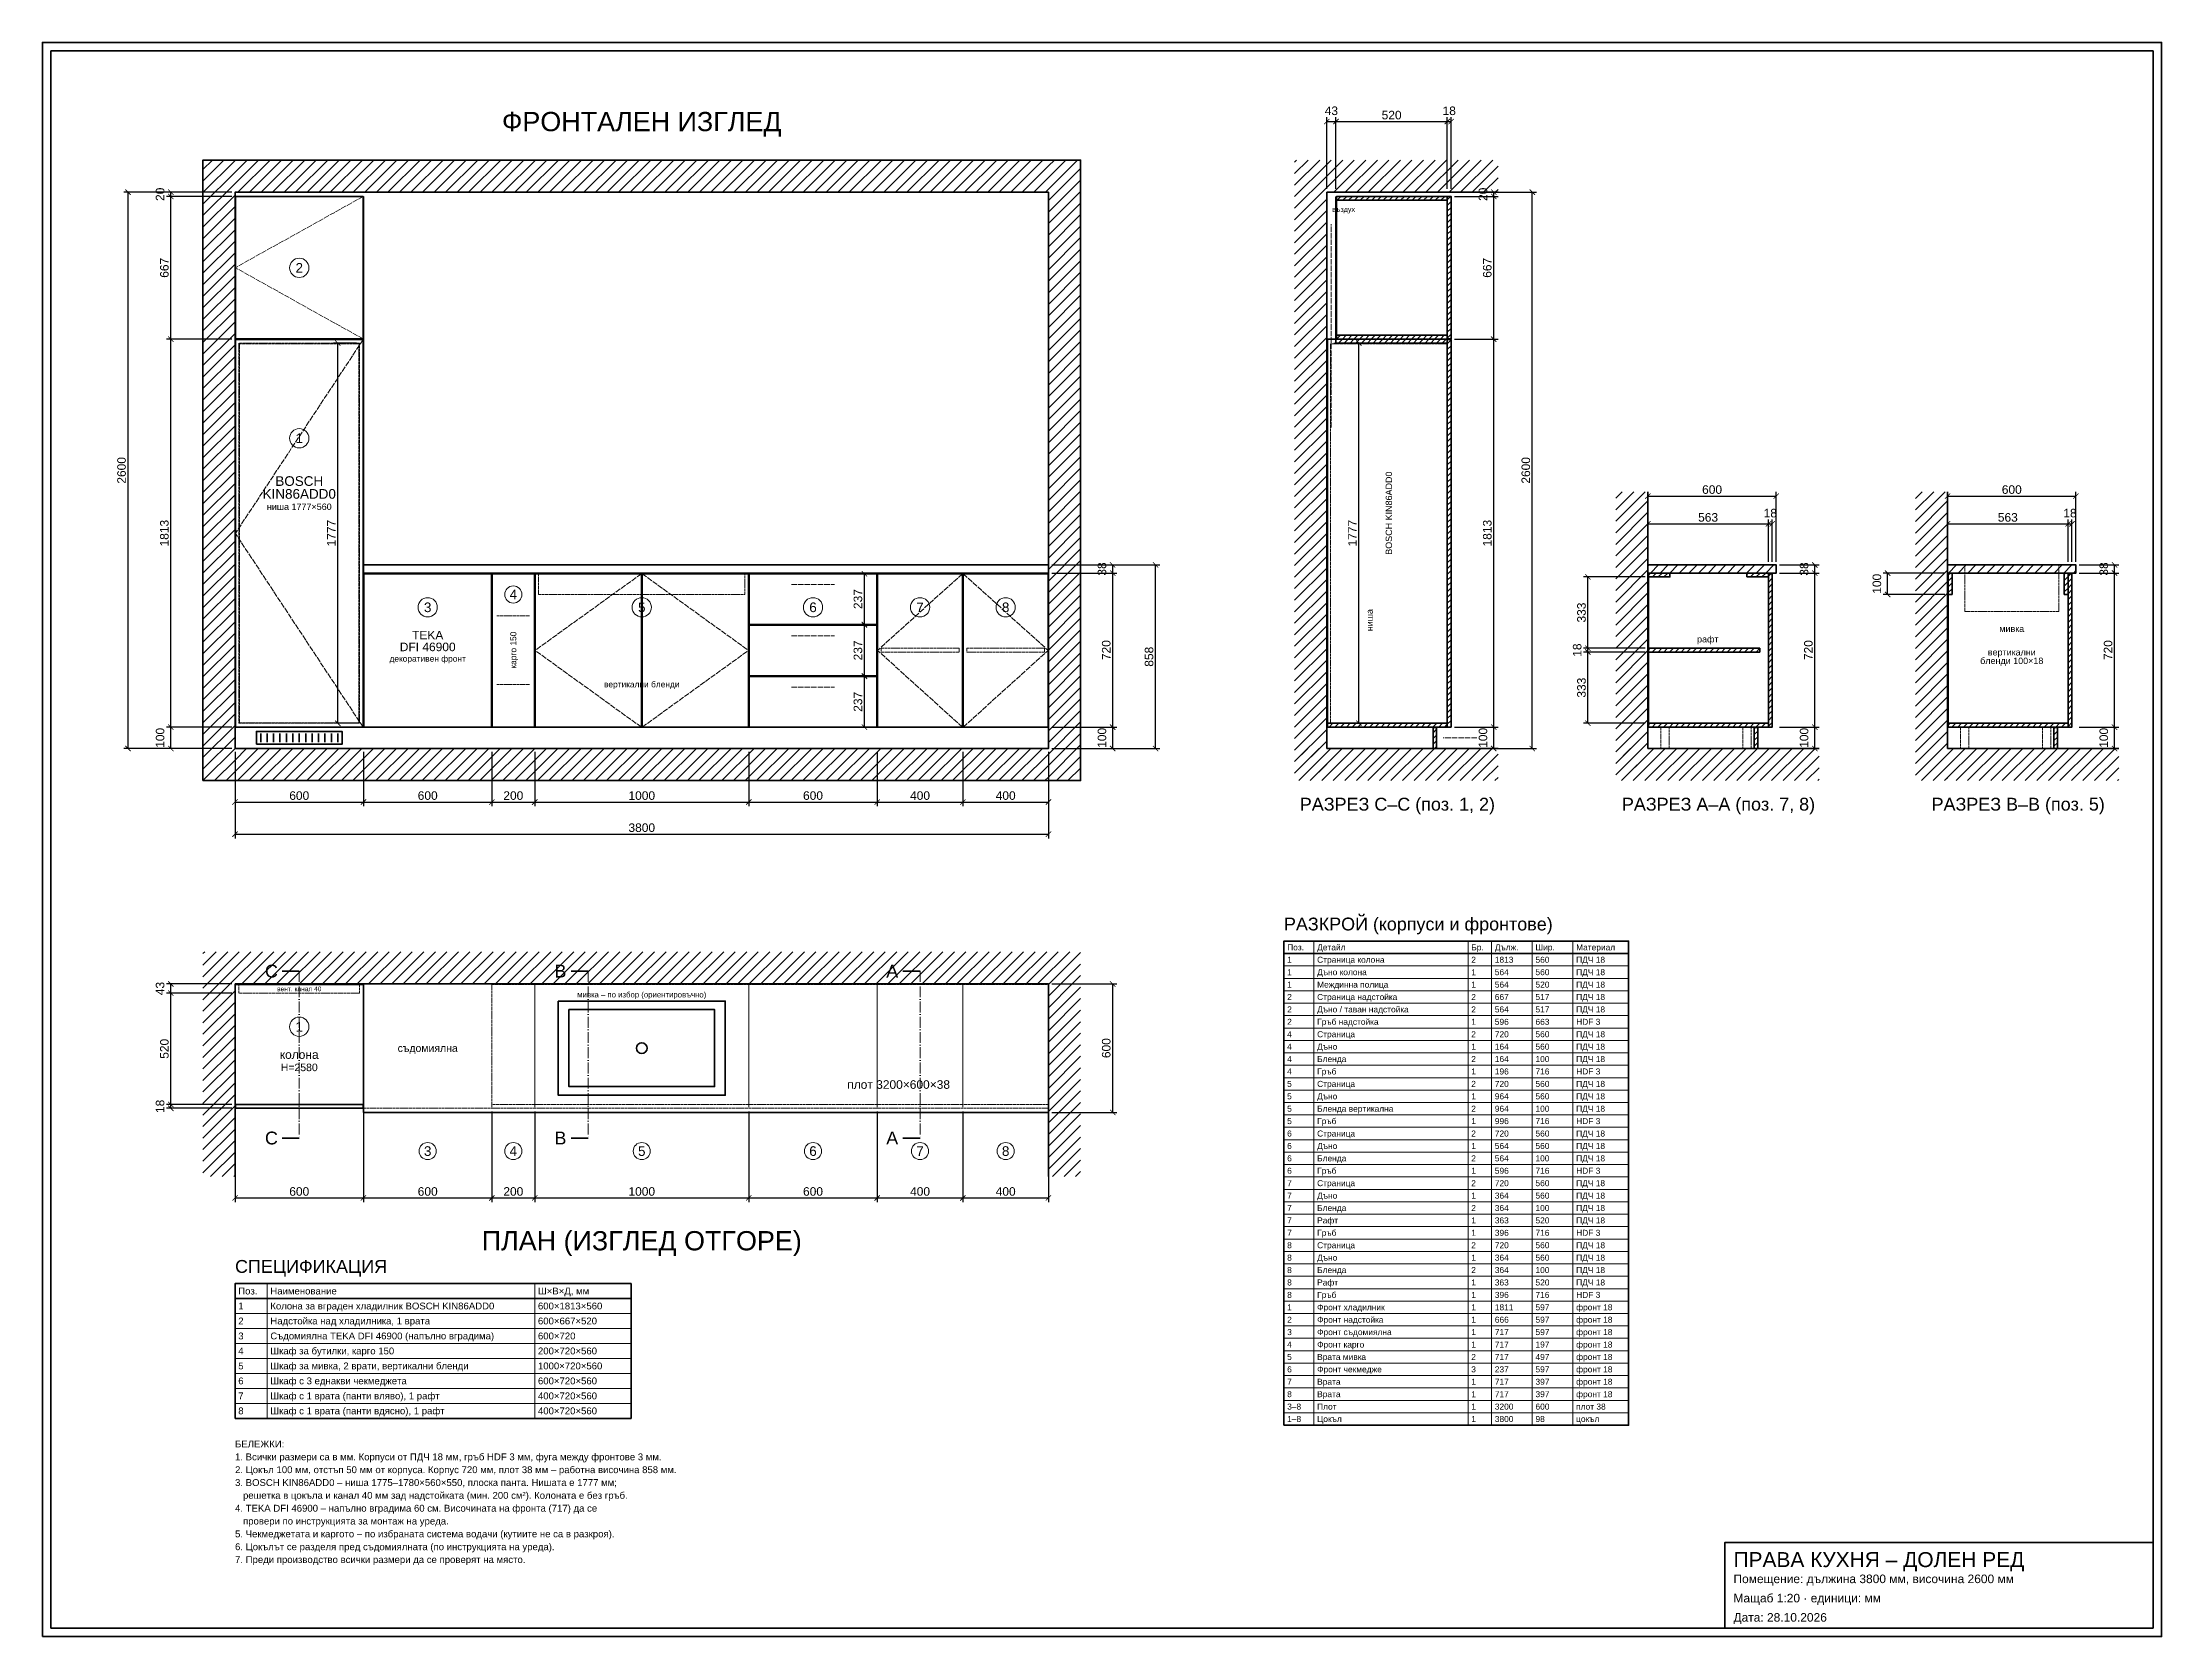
# Model space of a CAD drawing. Header units: millimetres. Extents: x -900 to 9000, y -4150 to 3300.
import ezdxf
from ezdxf.enums import TextEntityAlignment as Align

# ---------------------------------------------------------------- set-up
doc = ezdxf.new("R2010")
doc.units = ezdxf.units.MM
doc.header["$LTSCALE"] = 20
for name, pattern in [('DASHDOT', [3.556, 2.54, -0.508, 0, -0.508]), ('DASHED', [1.524, 1.27, -0.254]), ('DASHED2', [0.762, 0.635, -0.127])]:
    doc.linetypes.add(name, pattern=pattern)
for name, color, linetype, lineweight in [('КОРПУСИ', 7, 'CONTINUOUS', 35), ('ОСИ', 6, 'DASHDOT', 18), ('ОТВАРЯНЕ', 1, 'DASHED', 13), ('ПЛОТ', 30, 'CONTINUOUS', 35), ('РАЗМЕРИ', 3, 'CONTINUOUS', 13), ('РАЗРЕЗ', 7, 'CONTINUOUS', 50), ('РАМКА', 7, 'CONTINUOUS', 50), ('СКРИТИ', 8, 'DASHED2', 18), ('СТЕНИ', 8, 'CONTINUOUS', 50), ('ТЕКСТ', 7, 'CONTINUOUS', 18), ('УРЕДИ', 5, 'DASHED2', 18), ('ФРОНТОВЕ', 4, 'CONTINUOUS', 35), ('ЩРИХОВКА', 8, 'CONTINUOUS', 13)]:
    doc.layers.add(name, color=color, linetype=linetype, lineweight=lineweight)
doc.styles.add('BG', font='arial.ttf')
doc.dimstyles.new('КУХНЯ', dxfattribs={"dimtxt": 40, "dimasz": 25, "dimexe": 20, "dimexo": 15, "dimgap": 10, "dimtad": 1, "dimdec": 0, "dimzin": 12, "dimdsep": 46, "dimtxsty": 'BG', "dimblk": 'ARCHTICK', "dimcen": 2.5, "dimclrd": 3, "dimclre": 3, "dimclrt": 7, "dimazin": 3, "dimtfac": 0.5, "dimtmove": 2, "dimatfit": 3})

# ---------------------------------------------------------------- blocks, each defined once
blk = doc.blocks.new('_ARCHTICK')
at = {"color": 0, "linetype": 'BYBLOCK', "const_width": 0.15}
blk.add_lwpolyline([(-0.5, -0.5), (0.5, 0.5)], dxfattribs=at)

msp = doc.modelspace()

# ---------------------------------------------------------------- hatches: boundary and pattern name
at = {"layer": 'ЩРИХОВКА'}
h = msp.add_hatch(dxfattribs=at)
h.set_pattern_fill('ANSI31', scale=12)
h.paths.add_polyline_path([(-150, -150), (0, -150), (0, 2750), (-150, 2750)])
h = msp.add_hatch(dxfattribs=at)
h.set_pattern_fill('ANSI31', scale=12)
h.paths.add_polyline_path([(0, 2600), (3800, 2600), (3800, 2750), (0, 2750)])
h = msp.add_hatch(dxfattribs=at)
h.set_pattern_fill('ANSI31', scale=12)
h.paths.add_polyline_path([(3800, -150), (3950, -150), (3950, 2750), (3800, 2750)])
h = msp.add_hatch(dxfattribs=at)
h.set_pattern_fill('ANSI31', scale=12)
h.paths.add_polyline_path([(4950, -150), (5100, -150), (5100, 2750), (4950, 2750)])
h = msp.add_hatch(dxfattribs=at)
h.set_pattern_fill('ANSI31', scale=12)
h.paths.add_polyline_path([(5100, 2600), (5900, 2600), (5900, 2750), (5100, 2750)])
h = msp.add_hatch(dxfattribs=at)
h.set_pattern_fill('ANSI31')
h.paths.add_polyline_path([(5143, 1915), (5146, 1915), (5146, 2578), (5143, 2578)])
h = msp.add_hatch(dxfattribs=at)
h.set_pattern_fill('ANSI31', scale=6)
h.paths.add_polyline_path([(5146, 2562), (5663, 2562), (5663, 2580), (5146, 2580)])
h = msp.add_hatch(dxfattribs=at)
h.set_pattern_fill('ANSI31', scale=6)
h.paths.add_polyline_path([(5663, 1914), (5681, 1914), (5681, 2580), (5663, 2580)])
h = msp.add_hatch(dxfattribs=at)
h.set_pattern_fill('ANSI31', scale=6)
h.paths.add_polyline_path([(5143, 1895), (5663, 1895), (5663, 1913), (5143, 1913)])
h = msp.add_hatch(dxfattribs=at)
h.set_pattern_fill('ANSI31', scale=6)
h.paths.add_polyline_path([(5146, 1913), (5663, 1913), (5663, 1931), (5146, 1931)])
h = msp.add_hatch(dxfattribs=at)
h.set_pattern_fill('ANSI31', scale=6)
h.paths.add_polyline_path([(5663, 100), (5681, 100), (5681, 1911), (5663, 1911)])
h = msp.add_hatch(dxfattribs=at)
h.set_pattern_fill('ANSI31', scale=12)
h.paths.add_polyline_path([(6450, -150), (6600, -150), (6600, 1200), (6450, 1200)])
h = msp.add_hatch(dxfattribs=at)
h.set_pattern_fill('ANSI31', scale=12)
h.paths.add_polyline_path([(7850, -150), (8000, -150), (8000, 1200), (7850, 1200)])
h = msp.add_hatch(dxfattribs=at)
h.set_pattern_fill('ANSI31', scale=10)
h.paths.add_polyline_path([(6600, 820), (7200, 820), (7200, 858), (6600, 858)])
h = msp.add_hatch(dxfattribs=at)
h.set_pattern_fill('ANSI31')
h.paths.add_polyline_path([(6600, 102), (6603, 102), (6603, 818), (6600, 818)])
h = msp.add_hatch(dxfattribs=at)
h.set_pattern_fill('ANSI31', scale=6)
h.paths.add_polyline_path([(6603, 802), (6703, 802), (6703, 820), (6603, 820)])
h = msp.add_hatch(dxfattribs=at)
h.set_pattern_fill('ANSI31', scale=6)
h.paths.add_polyline_path([(7063, 802), (7163, 802), (7163, 820), (7063, 820)])
h = msp.add_hatch(dxfattribs=at)
h.set_pattern_fill('ANSI31', scale=6)
h.paths.add_polyline_path([(7163, 100), (7181, 100), (7181, 817), (7163, 817)])
h = msp.add_hatch(dxfattribs=at)
h.set_pattern_fill('ANSI31', scale=10)
h.paths.add_polyline_path([(8000, 820), (8600, 820), (8600, 858), (8000, 858)])
h = msp.add_hatch(dxfattribs=at)
h.set_pattern_fill('ANSI31')
h.paths.add_polyline_path([(8000, 102), (8003, 102), (8003, 818), (8000, 818)])
h = msp.add_hatch(dxfattribs=at)
h.set_pattern_fill('ANSI31', scale=6)
h.paths.add_polyline_path([(8003, 720), (8021, 720), (8021, 820), (8003, 820)])
h = msp.add_hatch(dxfattribs=at)
h.set_pattern_fill('ANSI31', scale=6)
h.paths.add_polyline_path([(8545, 720), (8563, 720), (8563, 820), (8545, 820)])
h = msp.add_hatch(dxfattribs=at)
h.set_pattern_fill('ANSI31', scale=6)
h.paths.add_polyline_path([(8563, 100), (8581, 100), (8581, 817), (8563, 817)])
h = msp.add_hatch(dxfattribs=at)
h.set_pattern_fill('ANSI31', scale=6)
h.paths.add_polyline_path([(6603, 451), (7123, 451), (7123, 469), (6603, 469)])
h = msp.add_hatch(dxfattribs=at)
h.set_pattern_fill('ANSI31', scale=6)
h.paths.add_polyline_path([(5103, 100), (5663, 100), (5663, 118), (5103, 118)])
h = msp.add_hatch(dxfattribs=at)
h.set_pattern_fill('ANSI31', scale=6)
h.paths.add_polyline_path([(6603, 100), (7163, 100), (7163, 118), (6603, 118)])
h = msp.add_hatch(dxfattribs=at)
h.set_pattern_fill('ANSI31', scale=6)
h.paths.add_polyline_path([(8003, 100), (8563, 100), (8563, 118), (8003, 118)])
h = msp.add_hatch(dxfattribs=at)
h.set_pattern_fill('ANSI31', scale=12)
h.paths.add_polyline_path([(0, -150), (3800, -150), (3800, 0), (0, 0)])
h = msp.add_hatch(dxfattribs=at)
h.set_pattern_fill('ANSI31', scale=12)
h.paths.add_polyline_path([(4950, -150), (5900, -150), (5900, 0), (4950, 0)])
h = msp.add_hatch(dxfattribs=at)
h.set_pattern_fill('ANSI31', scale=6)
h.paths.add_polyline_path([(5597, 0), (5613, 0), (5613, 98), (5597, 98)])
h = msp.add_hatch(dxfattribs=at)
h.set_pattern_fill('ANSI31', scale=12)
h.paths.add_polyline_path([(6450, -150), (7400, -150), (7400, 0), (6450, 0)])
h = msp.add_hatch(dxfattribs=at)
h.set_pattern_fill('ANSI31', scale=6)
h.paths.add_polyline_path([(7097, 0), (7113, 0), (7113, 98), (7097, 98)])
h = msp.add_hatch(dxfattribs=at)
h.set_pattern_fill('ANSI31', scale=12)
h.paths.add_polyline_path([(7850, -150), (8800, -150), (8800, 0), (7850, 0)])
h = msp.add_hatch(dxfattribs=at)
h.set_pattern_fill('ANSI31', scale=6)
h.paths.add_polyline_path([(8497, 0), (8513, 0), (8513, 98), (8497, 98)])
h = msp.add_hatch(dxfattribs=at)
h.set_pattern_fill('ANSI31', scale=12)
h.paths.add_polyline_path([(-150, -1100), (3950, -1100), (3950, -950), (-150, -950)])
h = msp.add_hatch(dxfattribs=at)
h.set_pattern_fill('ANSI31', scale=12)
h.paths.add_polyline_path([(-150, -2000), (0, -2000), (0, -1100), (-150, -1100)])
h = msp.add_hatch(dxfattribs=at)
h.set_pattern_fill('ANSI31', scale=12)
h.paths.add_polyline_path([(3800, -2000), (3950, -2000), (3950, -1100), (3800, -1100)])

# ---------------------------------------------------------------- linework, layer by layer
at = {"layer": 'КОРПУСИ'}
for p, q in [((600, 100), (600, 2580)), ((120, 30), (120, 70)), ((150, 30), (150, 70)), ((180, 30), (180, 70)), ((210, 30), (210, 70)), ((240, 30), (240, 70)), ((270, 30), (270, 70)), ((300, 30), (300, 70)), ((330, 30), (330, 70)), ((360, 30), (360, 70)), ((390, 30), (390, 70)), ((420, 30), (420, 70)), ((450, 30), (450, 70)), ((480, 30), (480, 70))]:
    msp.add_line(p, q, dxfattribs=at)
for points in [[(5146, 1913), (5663, 1913), (5663, 2580), (5146, 2580)], [(5103, 100), (5663, 100), (5663, 1913), (5103, 1913)], [(6603, 100), (7163, 100), (7163, 820), (6603, 820)], [(8003, 100), (8563, 100), (8563, 820), (8003, 820)], [(0, 0), (3800, 0), (3800, 100), (0, 100)], [(100, 20), (500, 20), (500, 80), (100, 80)], [(0, -1103), (600, -1103), (600, -1663), (0, -1663)]]:
    msp.add_lwpolyline(points, close=True, dxfattribs=at)
at = {"layer": 'ОСИ'}
for p, q in [((300, -1040), (300, -1820)), ((1650, -1040), (1650, -1820)), ((3200, -1040), (3200, -1820))]:
    msp.add_line(p, q, dxfattribs=at)
at = {"layer": 'ОТВАРЯНЕ'}
for p, q in [((598.5, 2580), (1.5, 2247)), ((5120, 1500), (5120, 2450)), ((598.5, 1914), (1.5, 2247)), ((598.5, 1911), (1.5, 1005.5)), ((598.5, 100), (1.5, 1005.5)), ((1898.5, 817), (1401.5, 458.5)), ((1901.5, 817), (2398.5, 458.5)), ((3398.5, 817), (3001.5, 458.5)), ((3401.5, 817), (3798.5, 458.5)), ((2600, 767), (2800, 767)), ((2600, 527), (2800, 527)), ((1898.5, 100), (1401.5, 458.5)), ((1901.5, 100), (2398.5, 458.5)), ((3398.5, 100), (3001.5, 458.5)), ((3401.5, 100), (3798.5, 458.5)), ((2600, 287), (2800, 287)), ((5801, 50), (5643, 50))]:
    msp.add_line(p, q, dxfattribs=at)
at = {"layer": 'ПЛОТ'}
for points in [[(600, 820), (3800, 820), (3800, 858), (600, 858)], [(600, -1100), (3800, -1100), (3800, -1700), (600, -1700)], [(1510, -1180), (2290, -1180), (2290, -1620), (1510, -1620)], [(1560, -1220), (2240, -1220), (2240, -1580), (1560, -1580)]]:
    msp.add_lwpolyline(points, close=True, dxfattribs=at)
msp.add_circle((1900, -1400), 25, dxfattribs=at)
at = {"layer": 'РАЗРЕЗ'}
for p, q in [((300, -1040), (220, -1040)), ((1650, -1040), (1570, -1040)), ((3200, -1040), (3120, -1040)), ((300, -1820), (220, -1820)), ((1650, -1820), (1570, -1820)), ((3200, -1820), (3120, -1820))]:
    msp.add_line(p, q, dxfattribs=at)
for points in [[(5143, 1915), (5146, 1915), (5146, 2578), (5143, 2578)], [(5146, 2562), (5663, 2562), (5663, 2580), (5146, 2580)], [(5663, 1914), (5681, 1914), (5681, 2580), (5663, 2580)], [(5143, 1895), (5663, 1895), (5663, 1913), (5143, 1913)], [(5146, 1913), (5663, 1913), (5663, 1931), (5146, 1931)], [(5663, 100), (5681, 100), (5681, 1911), (5663, 1911)], [(6600, 820), (7200, 820), (7200, 858), (6600, 858)], [(6600, 102), (6603, 102), (6603, 818), (6600, 818)], [(6603, 802), (6703, 802), (6703, 820), (6603, 820)], [(7063, 802), (7163, 802), (7163, 820), (7063, 820)], [(7163, 100), (7181, 100), (7181, 817), (7163, 817)], [(8000, 820), (8600, 820), (8600, 858), (8000, 858)], [(8000, 102), (8003, 102), (8003, 818), (8000, 818)], [(8003, 720), (8021, 720), (8021, 820), (8003, 820)], [(8545, 720), (8563, 720), (8563, 820), (8545, 820)], [(8563, 100), (8581, 100), (8581, 817), (8563, 817)], [(6603, 451), (7123, 451), (7123, 469), (6603, 469)], [(5103, 100), (5663, 100), (5663, 118), (5103, 118)], [(6603, 100), (7163, 100), (7163, 118), (6603, 118)], [(8003, 100), (8563, 100), (8563, 118), (8003, 118)], [(5597, 0), (5613, 0), (5613, 98), (5597, 98)], [(7097, 0), (7113, 0), (7113, 98), (7097, 98)], [(8497, 0), (8513, 0), (8513, 98), (8497, 98)]]:
    msp.add_lwpolyline(points, close=True, dxfattribs=at)
at = {"layer": 'РАМКА'}
for p, q in [((4900, -958), (6510, -958)), ((0, -2570), (1850, -2570))]:
    msp.add_line(p, q, dxfattribs=at)
for points in [[(-900, -4150), (9000, -4150), (9000, 3300), (-900, 3300)], [(-860, -4110), (8960, -4110), (8960, 3260), (-860, 3260)], [(4900, -3162), (6510, -3162), (6510, -900), (4900, -900)], [(0, -3130), (1850, -3130), (1850, -2500), (0, -2500)], [(6960, -4110), (8960, -4110), (8960, -3710), (6960, -3710)]]:
    msp.add_lwpolyline(points, close=True, dxfattribs=at)
at = {"layer": 'СКРИТИ'}
for p, q in [((1200, 100), (1200, 820)), ((1400, 100), (1400, 820)), ((2400, 100), (2400, 820)), ((3000, 100), (3000, 820)), ((3400, 100), (3400, 820)), ((1223, 620), (1377, 620)), ((1223, 300), (1377, 300)), ((600, -1663), (600, -1681)), ((600, -1681), (3800, -1681)), ((1200, -1663), (1200, -1681)), ((1400, -1663), (1400, -1681)), ((2400, -1663), (2400, -1681)), ((3000, -1663), (3000, -1681)), ((3400, -1663), (3400, -1681))]:
    msp.add_line(p, q, dxfattribs=at)
for points in [[(18, 118), (582, 118), (582, 1895), (18, 1895)], [(1418, 720), (2382, 720), (2382, 820), (1418, 820)], [(3018, 451), (3382, 451), (3382, 469), (3018, 469)], [(3418, 451), (3782, 451), (3782, 469), (3418, 469)], [(6660, 0), (6700, 0), (6700, 100), (6660, 100)], [(7043, 0), (7083, 0), (7083, 100), (7043, 100)], [(8060, 0), (8100, 0), (8100, 100), (8060, 100)], [(8443, 0), (8483, 0), (8483, 100), (8443, 100)], [(18, -1103), (582, -1103), (582, -1143), (18, -1143)], [(1200, -1103), (1400, -1103), (1400, -1663), (1200, -1663)], [(1400, -1103), (2400, -1103), (2400, -1663), (1400, -1663)], [(2400, -1103), (3000, -1103), (3000, -1663), (2400, -1663)], [(3000, -1103), (3400, -1103), (3400, -1663), (3000, -1663)], [(3400, -1103), (3800, -1103), (3800, -1663), (3400, -1663)]]:
    msp.add_lwpolyline(points, close=True, dxfattribs=at)
msp.add_lwpolyline([(8080, 858), (8080, 640), (8520, 640), (8520, 858)], dxfattribs=at)
at = {"layer": 'СТЕНИ'}
for p, q in [((5100, 0), (5100, 2600)), ((5100, 2600), (5900, 2600)), ((6600, 0), (6600, 1200)), ((8000, 0), (8000, 1200)), ((5100, 0), (5900, 0)), ((6600, 0), (7400, 0)), ((8000, 0), (8800, 0)), ((0, -1100), (3800, -1100)), ((0, -1100), (0, -2000)), ((3800, -1100), (3800, -2000))]:
    msp.add_line(p, q, dxfattribs=at)
for points in [[(-150, -150), (3950, -150), (3950, 2750), (-150, 2750)], [(0, 0), (3800, 0), (3800, 2600), (0, 2600)]]:
    msp.add_lwpolyline(points, close=True, dxfattribs=at)
at = {"layer": 'ТЕКСТ'}
for p, q in [((5040, -900), (5040, -3162)), ((5760, -900), (5760, -3162)), ((5870, -900), (5870, -3162)), ((6060, -900), (6060, -3162)), ((6250, -900), (6250, -3162)), ((4900, -1016), (6510, -1016)), ((4900, -1074), (6510, -1074)), ((4900, -1132), (6510, -1132)), ((4900, -1190), (6510, -1190)), ((4900, -1248), (6510, -1248)), ((4900, -1306), (6510, -1306)), ((4900, -1364), (6510, -1364)), ((4900, -1422), (6510, -1422)), ((4900, -1480), (6510, -1480)), ((4900, -1538), (6510, -1538)), ((4900, -1596), (6510, -1596)), ((4900, -1654), (6510, -1654)), ((4900, -1712), (6510, -1712)), ((4900, -1770), (6510, -1770)), ((4900, -1828), (6510, -1828)), ((4900, -1886), (6510, -1886)), ((4900, -1944), (6510, -1944)), ((4900, -2002), (6510, -2002)), ((4900, -2060), (6510, -2060)), ((4900, -2118), (6510, -2118)), ((4900, -2176), (6510, -2176)), ((4900, -2234), (6510, -2234)), ((4900, -2292), (6510, -2292)), ((4900, -2350), (6510, -2350)), ((4900, -2408), (6510, -2408)), ((4900, -2466), (6510, -2466)), ((150, -2500), (150, -3130)), ((1400, -2500), (1400, -3130)), ((4900, -2524), (6510, -2524)), ((0, -2640), (1850, -2640)), ((4900, -2582), (6510, -2582)), ((4900, -2640), (6510, -2640)), ((0, -2710), (1850, -2710)), ((4900, -2698), (6510, -2698)), ((4900, -2756), (6510, -2756)), ((0, -2780), (1850, -2780)), ((0, -2850), (1850, -2850)), ((4900, -2814), (6510, -2814)), ((0, -2920), (1850, -2920)), ((4900, -2872), (6510, -2872)), ((4900, -2930), (6510, -2930)), ((0, -2990), (1850, -2990)), ((0, -3060), (1850, -3060)), ((4900, -2988), (6510, -2988)), ((4900, -3046), (6510, -3046)), ((4900, -3104), (6510, -3104))]:
    msp.add_line(p, q, dxfattribs=at)
for centre, radius in [((300, 2246.5), 45), ((300, 1450), 45), ((900, 660), 45), ((1300, 720), 40), ((1900, 660), 45), ((2700, 660), 45), ((3200, 660), 45), ((3600, 660), 45), ((300, -1300), 45), ((900, -1881), 40), ((1300, -1881), 40), ((1900, -1881), 40), ((2700, -1881), 40), ((3200, -1881), 40), ((3600, -1881), 40)]:
    msp.add_circle(centre, radius, dxfattribs=at)
at = {"layer": 'УРЕДИ'}
for points in [[(21, 120), (579, 120), (579, 1892), (21, 1892)], [(5118, 120), (5663, 120), (5663, 1892), (5118, 1892)], [(601, 102), (1199, 102), (1199, 818), (601, 818)]]:
    msp.add_lwpolyline(points, close=True, dxfattribs=at)
at = {"layer": 'ФРОНТОВЕ'}
for points in [[(1.5, 1914), (598.5, 1914), (598.5, 2580), (1.5, 2580)], [(1.5, 100), (598.5, 100), (598.5, 1911), (1.5, 1911)], [(601.5, 100), (1198.5, 100), (1198.5, 817), (601.5, 817)], [(1201.5, 100), (1398.5, 100), (1398.5, 817), (1201.5, 817)], [(1401.5, 100), (1898.5, 100), (1898.5, 817), (1401.5, 817)], [(1901.5, 100), (2398.5, 100), (2398.5, 817), (1901.5, 817)], [(2401.5, 580), (2998.5, 580), (2998.5, 817), (2401.5, 817)], [(3001.5, 100), (3398.5, 100), (3398.5, 817), (3001.5, 817)], [(3401.5, 100), (3798.5, 100), (3798.5, 817), (3401.5, 817)], [(2401.5, 340), (2998.5, 340), (2998.5, 577), (2401.5, 577)], [(2401.5, 100), (2998.5, 100), (2998.5, 337), (2401.5, 337)], [(1.5, -1663), (598.5, -1663), (598.5, -1681), (1.5, -1681)]]:
    msp.add_lwpolyline(points, close=True, dxfattribs=at)

# ---------------------------------------------------------------- texts
at = {"layer": 'ТЕКСТ', "style": 'BG'}
for s, height, p in [('ФРОНТАЛЕН ИЗГЛЕД', 90, (1900, 2930)), ('2', 45, (300, 2246.5)), ('1', 45, (300, 1450)), ('4', 45, (1300, 720)), ('3', 45, (900, 660)), ('5', 45, (1900, 660)), ('6', 45, (2700, 660)), ('7', 45, (3200, 660)), ('8', 45, (3600, 660)), ('рафт', 30, (6880, 511)), ('мивка', 30, (8300, 560)), ('бленди 100×18', 30, (8300, 410)), ('вертикални', 30, (8300, 450)), ('вертикални бленди', 28, (1900, 300)), ('РАЗРЕЗ C–C (поз. 1, 2)', 60, (5430, -260)), ('РАЗРЕЗ A–A (поз. 7, 8)', 60, (6930, -260)), ('РАЗРЕЗ B–B (поз. 5)', 60, (8330, -260)), ('C', 60, (170, -1040)), ('B', 60, (1520, -1040)), ('A', 60, (3070, -1040)), ('вент. канал 40', 22, (300, -1123)), ('мивка – по избор (ориентировъчно)', 26, (1900, -1150)), ('1', 45, (300, -1300)), ('колона', 40, (300, -1430)), ('H=2580', 35, (300, -1490)), ('плот 3200×600×38', 40, (3100, -1570)), ('C', 60, (170, -1820)), ('3', 45, (900, -1881)), ('4', 45, (1300, -1881)), ('B', 60, (1520, -1820)), ('5', 45, (1900, -1881)), ('6', 45, (2700, -1881)), ('A', 60, (3070, -1820)), ('7', 45, (3200, -1881)), ('8', 45, (3600, -1881)), ('ПЛАН (ИЗГЛЕД ОТГОРЕ)', 90, (1900, -2300))]:
    msp.add_text(s, height=height, dxfattribs=at).set_placement(p, align=Align.MIDDLE_CENTER)
for s, height, p in [('въздух', 24, (5125, 2520)), ('РАЗКРОЙ (корпуси и фронтове)', 60, (4900, -820)), ('1', 28, (4915, -987)), ('Поз.', 28, (4915, -929)), ('Детайл', 28, (5055, -929)), ('Страница колона', 28, (5055, -987)), ('2', 28, (5775, -987)), ('Бр.', 28, (5775, -929)), ('Дълж.', 28, (5885, -929)), ('1813', 28, (5885, -987)), ('560', 28, (6075, -987)), ('Шир.', 28, (6075, -929)), ('Материал', 28, (6265, -929)), ('ПДЧ 18', 28, (6265, -987)), ('1', 28, (4915, -1045)), ('1', 28, (4915, -1103)), ('Дъно колона', 28, (5055, -1045)), ('Междинна полица', 28, (5055, -1103)), ('1', 28, (5775, -1045)), ('1', 28, (5775, -1103)), ('564', 28, (5885, -1045)), ('564', 28, (5885, -1103)), ('560', 28, (6075, -1045)), ('520', 28, (6075, -1103)), ('ПДЧ 18', 28, (6265, -1045)), ('ПДЧ 18', 28, (6265, -1103)), ('2', 28, (4915, -1161)), ('Страница надстойка', 28, (5055, -1161)), ('2', 28, (5775, -1161)), ('667', 28, (5885, -1161)), ('517', 28, (6075, -1161)), ('ПДЧ 18', 28, (6265, -1161)), ('2', 28, (4915, -1219)), ('2', 28, (4915, -1277)), ('Дъно / таван надстойка', 28, (5055, -1219)), ('Гръб надстойка', 28, (5055, -1277)), ('2', 28, (5775, -1219)), ('1', 28, (5775, -1277)), ('564', 28, (5885, -1219)), ('596', 28, (5885, -1277)), ('517', 28, (6075, -1219)), ('663', 28, (6075, -1277)), ('ПДЧ 18', 28, (6265, -1219)), ('HDF 3', 28, (6265, -1277)), ('4', 28, (4915, -1335)), ('4', 28, (4915, -1393)), ('Дъно', 28, (5055, -1393)), ('Страница', 28, (5055, -1335)), ('2', 28, (5775, -1335)), ('1', 28, (5775, -1393)), ('720', 28, (5885, -1335)), ('164', 28, (5885, -1393)), ('560', 28, (6075, -1335)), ('560', 28, (6075, -1393)), ('ПДЧ 18', 28, (6265, -1335)), ('ПДЧ 18', 28, (6265, -1393)), ('4', 28, (4915, -1451)), ('Бленда', 28, (5055, -1451)), ('2', 28, (5775, -1451)), ('164', 28, (5885, -1451)), ('100', 28, (6075, -1451)), ('ПДЧ 18', 28, (6265, -1451)), ('4', 28, (4915, -1509)), ('5', 28, (4915, -1567)), ('Страница', 28, (5055, -1567)), ('Гръб', 28, (5055, -1509)), ('2', 28, (5775, -1567)), ('1', 28, (5775, -1509)), ('720', 28, (5885, -1567)), ('196', 28, (5885, -1509)), ('560', 28, (6075, -1567)), ('716', 28, (6075, -1509)), ('HDF 3', 28, (6265, -1509)), ('ПДЧ 18', 28, (6265, -1567)), ('5', 28, (4915, -1625)), ('5', 28, (4915, -1683)), ('Дъно', 28, (5055, -1625)), ('Бленда вертикална', 28, (5055, -1683)), ('2', 28, (5775, -1683)), ('1', 28, (5775, -1625)), ('964', 28, (5885, -1625)), ('964', 28, (5885, -1683)), ('560', 28, (6075, -1625)), ('100', 28, (6075, -1683)), ('ПДЧ 18', 28, (6265, -1625)), ('ПДЧ 18', 28, (6265, -1683)), ('5', 28, (4915, -1741)), ('Гръб', 28, (5055, -1741)), ('1', 28, (5775, -1741)), ('996', 28, (5885, -1741)), ('716', 28, (6075, -1741)), ('HDF 3', 28, (6265, -1741)), ('6', 28, (4915, -1799)), ('6', 28, (4915, -1857)), ('Дъно', 28, (5055, -1857)), ('Страница', 28, (5055, -1799)), ('2', 28, (5775, -1799)), ('1', 28, (5775, -1857)), ('564', 28, (5885, -1857)), ('720', 28, (5885, -1799)), ('560', 28, (6075, -1799)), ('560', 28, (6075, -1857)), ('ПДЧ 18', 28, (6265, -1799)), ('ПДЧ 18', 28, (6265, -1857)), ('6', 28, (4915, -1915)), ('6', 28, (4915, -1973)), ('Бленда', 28, (5055, -1915)), ('Гръб', 28, (5055, -1973)), ('2', 28, (5775, -1915)), ('1', 28, (5775, -1973)), ('564', 28, (5885, -1915)), ('596', 28, (5885, -1973)), ('716', 28, (6075, -1973)), ('100', 28, (6075, -1915)), ('ПДЧ 18', 28, (6265, -1915)), ('HDF 3', 28, (6265, -1973)), ('7', 28, (4915, -2031)), ('7', 28, (4915, -2089)), ('Дъно', 28, (5055, -2089)), ('Страница', 28, (5055, -2031)), ('2', 28, (5775, -2031)), ('1', 28, (5775, -2089)), ('364', 28, (5885, -2089)), ('720', 28, (5885, -2031)), ('560', 28, (6075, -2031)), ('560', 28, (6075, -2089)), ('ПДЧ 18', 28, (6265, -2031)), ('ПДЧ 18', 28, (6265, -2089)), ('7', 28, (4915, -2147)), ('Бленда', 28, (5055, -2147)), ('2', 28, (5775, -2147)), ('364', 28, (5885, -2147)), ('100', 28, (6075, -2147)), ('ПДЧ 18', 28, (6265, -2147)), ('7', 28, (4915, -2205)), ('7', 28, (4915, -2263)), ('Рафт', 28, (5055, -2205)), ('Гръб', 28, (5055, -2263)), ('1', 28, (5775, -2205)), ('1', 28, (5775, -2263)), ('363', 28, (5885, -2205)), ('396', 28, (5885, -2263)), ('520', 28, (6075, -2205)), ('716', 28, (6075, -2263)), ('ПДЧ 18', 28, (6265, -2205)), ('HDF 3', 28, (6265, -2263)), ('8', 28, (4915, -2321)), ('8', 28, (4915, -2379)), ('Дъно', 28, (5055, -2379)), ('Страница', 28, (5055, -2321)), ('2', 28, (5775, -2321)), ('1', 28, (5775, -2379)), ('364', 28, (5885, -2379)), ('720', 28, (5885, -2321)), ('560', 28, (6075, -2321)), ('560', 28, (6075, -2379)), ('ПДЧ 18', 28, (6265, -2321)), ('ПДЧ 18', 28, (6265, -2379)), ('СПЕЦИФИКАЦИЯ', 60, (0, -2420)), ('8', 28, (4915, -2437)), ('Бленда', 28, (5055, -2437)), ('2', 28, (5775, -2437)), ('364', 28, (5885, -2437)), ('100', 28, (6075, -2437)), ('ПДЧ 18', 28, (6265, -2437)), ('Поз.', 32, (15, -2535)), ('Наименование', 32, (165, -2535)), ('Ш×В×Д, мм', 32, (1415, -2535)), ('8', 28, (4915, -2495)), ('8', 28, (4915, -2553)), ('Рафт', 28, (5055, -2495)), ('Гръб', 28, (5055, -2553)), ('1', 28, (5775, -2495)), ('1', 28, (5775, -2553)), ('363', 28, (5885, -2495)), ('396', 28, (5885, -2553)), ('520', 28, (6075, -2495)), ('716', 28, (6075, -2553)), ('ПДЧ 18', 28, (6265, -2495)), ('HDF 3', 28, (6265, -2553)), ('2', 32, (15, -2675)), ('1', 32, (15, -2605)), ('Колона за вграден хладилник BOSCH KIN86ADD0', 32, (165, -2605)), ('Надстойка над хладилника, 1 врата', 32, (165, -2675)), ('600×1813×560', 32, (1415, -2605)), ('600×667×520', 32, (1415, -2675)), ('2', 28, (4915, -2669)), ('1', 28, (4915, -2611)), ('Фронт хладилник', 28, (5055, -2611)), ('Фронт надстойка', 28, (5055, -2669)), ('1', 28, (5775, -2611)), ('1', 28, (5775, -2669)), ('666', 28, (5885, -2669)), ('1811', 28, (5885, -2611)), ('597', 28, (6075, -2611)), ('597', 28, (6075, -2669)), ('фронт 18', 28, (6265, -2611)), ('фронт 18', 28, (6265, -2669)), ('3', 32, (15, -2745)), ('Съдомиялна TEKA DFI 46900 (напълно вградима)', 32, (165, -2745)), ('600×720', 32, (1415, -2745)), ('4', 28, (4915, -2785)), ('3', 28, (4915, -2727)), ('Фронт съдомиялна', 28, (5055, -2727)), ('Фронт карго', 28, (5055, -2785)), ('1', 28, (5775, -2727)), ('1', 28, (5775, -2785)), ('717', 28, (5885, -2727)), ('717', 28, (5885, -2785)), ('597', 28, (6075, -2727)), ('197', 28, (6075, -2785)), ('фронт 18', 28, (6265, -2727)), ('фронт 18', 28, (6265, -2785)), ('4', 32, (15, -2815)), ('5', 32, (15, -2885)), ('Шкаф за бутилки, карго 150', 32, (165, -2815)), ('Шкаф за мивка, 2 врати, вертикални бленди', 32, (165, -2885)), ('200×720×560', 32, (1415, -2815)), ('1000×720×560', 32, (1415, -2885)), ('5', 28, (4915, -2843)), ('Врата мивка', 28, (5055, -2843)), ('2', 28, (5775, -2843)), ('717', 28, (5885, -2843)), ('497', 28, (6075, -2843)), ('фронт 18', 28, (6265, -2843)), ('6', 32, (15, -2955)), ('Шкаф с 3 еднакви чекмеджета', 32, (165, -2955)), ('600×720×560', 32, (1415, -2955)), ('6', 28, (4915, -2901)), ('7', 28, (4915, -2959)), ('Фронт чекмедже', 28, (5055, -2901)), ('Врата', 28, (5055, -2959)), ('3', 28, (5775, -2901)), ('1', 28, (5775, -2959)), ('237', 28, (5885, -2901)), ('717', 28, (5885, -2959)), ('397', 28, (6075, -2959)), ('597', 28, (6075, -2901)), ('фронт 18', 28, (6265, -2901)), ('фронт 18', 28, (6265, -2959)), ('7', 32, (15, -3025)), ('Шкаф с 1 врата (панти вляво), 1 рафт', 32, (165, -3025)), ('400×720×560', 32, (1415, -3025)), ('3–8', 28, (4915, -3075)), ('8', 28, (4915, -3017)), ('Врата', 28, (5055, -3017)), ('Плот', 28, (5055, -3075)), ('1', 28, (5775, -3017)), ('1', 28, (5775, -3075)), ('3200', 28, (5885, -3075)), ('717', 28, (5885, -3017)), ('397', 28, (6075, -3017)), ('600', 28, (6075, -3075)), ('фронт 18', 28, (6265, -3017)), ('плот 38', 28, (6265, -3075)), ('8', 32, (15, -3095)), ('Шкаф с 1 врата (панти вдясно), 1 рафт', 32, (165, -3095)), ('400×720×560', 32, (1415, -3095)), ('1–8', 28, (4915, -3133)), ('Цокъл', 28, (5055, -3133)), ('1', 28, (5775, -3133)), ('3800', 28, (5885, -3133)), ('98', 28, (6075, -3133)), ('цокъл', 28, (6265, -3133)), ('БЕЛЕЖКИ:', 32, (0, -3250)), ('2. Цокъл 100 мм, отстъп 50 мм от корпуса. Корпус 720 мм, плот 38 мм – работна височина 858 мм.', 32, (0, -3370)), ('1. Всички размери са в мм. Корпуси от ПДЧ 18 мм, гръб HDF 3 мм, фуга между фронтове 3 мм.', 32, (0, -3310)), ('3. BOSCH KIN86ADD0 – ниша 1775–1780×560×550, плоска панта. Нишата е 1777 мм;', 32, (0, -3430)), ('4. TEKA DFI 46900 – напълно вградима 60 см. Височината на фронта (717) да се', 32, (0, -3550)), ('   решетка в цокъла и канал 40 мм зад надстойката (мин. 200 см²). Колоната е без гръб.', 32, (0, -3490)), ('5. Чекмеджетата и каргото – по избраната система водачи (кутиите не са в разкроя).', 32, (0, -3670)), ('   провери по инструкцията за монтаж на уреда.', 32, (0, -3610)), ('6. Цокълът се разделя пред съдомиялната (по инструкцията на уреда).', 32, (0, -3730)), ('ПРАВА КУХНЯ – ДОЛЕН РЕД', 70, (7000, -3790)), ('7. Преди производство всички размери да се проверят на място.', 32, (0, -3790)), ('Помещение: дължина 3800 мм, височина 2600 мм', 40, (7000, -3880)), ('Мащаб 1:20 · единици: мм', 40, (7000, -3970)), ('Дата: 28.10.2026', 40, (7000, -4060))]:
    msp.add_text(s, height=height, dxfattribs=at).set_placement(p, align=Align.MIDDLE_LEFT)
for s, height, p in [('ниша', 30, (5300, 600)), ('карго 150', 28, (1300, 460))]:
    msp.add_text(s, height=height, rotation=90, dxfattribs=at).set_placement(p, align=Align.MIDDLE_CENTER)
at = {"layer": 'УРЕДИ', "style": 'BG'}
msp.add_text('BOSCH KIN86ADD0', height=30, rotation=90, dxfattribs=at).set_placement((5390, 1100), align=Align.MIDDLE_CENTER)
for s, height, p in [('KIN86ADD0', 45, (300, 1190)), ('BOSCH', 45, (300, 1250)), ('ниша 1777×560', 30, (300, 1130)), ('DFI 46900', 40, (900, 475)), ('TEKA', 40, (900, 530)), ('декоративен фронт', 28, (900, 420)), ('съдомиялна', 35, (900, -1400))]:
    msp.add_text(s, height=height, dxfattribs=at).set_placement(p, align=Align.MIDDLE_CENTER)

# ---------------------------------------------------------------- dimensions: what is measured, and where the dimension line sits
at = {"layer": 'РАЗМЕРИ'}
for base, p1, p2 in [((5100, 2930), (5100, 2600), (5143, 2600)), ((5143, 2930), (5143, 2600), (5663, 2600)), ((5663, 2930), (5663, 2600), (5681, 2600)), ((6600, 1180), (6600, 858), (7200, 858)), ((8000, 1180), (8000, 858), (8600, 858)), ((6600, 1050), (6600, 858), (7163, 858)), ((7163, 1050), (7163, 858), (7181, 858)), ((8000, 1050), (8000, 858), (8563, 858)), ((8563, 1050), (8563, 858), (8581, 858)), ((0, -250), (0, 0), (600, 0)), ((0, -400), (0, 0), (3800, 0)), ((600, -250), (600, 0), (1200, 0)), ((1200, -250), (1200, 0), (1400, 0)), ((1400, -250), (1400, 0), (2400, 0)), ((2400, -250), (2400, 0), (3000, 0)), ((3000, -250), (3000, 0), (3400, 0)), ((3400, -250), (3400, 0), (3800, 0)), ((0, -2100), (0, -1681), (600, -1681)), ((600, -2100), (600, -1681), (1200, -1681)), ((1200, -2100), (1200, -1681), (1400, -1681)), ((1400, -2100), (1400, -1681), (2400, -1681)), ((2400, -2100), (2400, -1681), (3000, -1681)), ((3000, -2100), (3000, -1681), (3400, -1681)), ((3400, -2100), (3400, -1681), (3800, -1681))]:
    msp.add_linear_dim(base=base, p1=p1, p2=p2, dimstyle='КУХНЯ', dxfattribs=at).render()
for base, p1, p2 in [((-500, 0), (0, 0), (0, 2600)), ((-300, 2580), (0, 2580), (0, 2600)), ((-300, 1913), (0, 1913), (0, 2580)), ((5880, 2580), (5681, 2580), (5681, 2600)), ((6060, 0), (5681, 0), (5681, 2600)), ((5880, 1913), (5681, 1913), (5681, 2580)), ((-300, 100), (0, 100), (0, 1913)), ((480, 118), (582, 118), (582, 1895)), ((5250, 118), (5118, 118), (5118, 1895)), ((5880, 100), (5681, 100), (5681, 1913)), ((2940, 580), (2998.5, 580), (2998.5, 817)), ((4100, 820), (3800, 820), (3800, 858)), ((4300, 0), (3800, 0), (3800, 858)), ((4100, 100), (3800, 100), (3800, 820)), ((6320, 469), (6603, 469), (6603, 802)), ((7380, 820), (7200, 820), (7200, 858)), ((7380, 100), (7200, 100), (7200, 820)), ((7720, 720), (8003, 720), (8003, 820)), ((8780, 820), (8600, 820), (8600, 858)), ((8780, 100), (8600, 100), (8600, 820)), ((2940, 340), (2998.5, 340), (2998.5, 577)), ((6320, 451), (6603, 451), (6603, 469)), ((6320, 118), (6603, 118), (6603, 451)), ((2940, 100), (2998.5, 100), (2998.5, 337)), ((-300, 0), (0, 0), (0, 100)), ((4100, 0), (3800, 0), (3800, 100)), ((5880, 0), (5681, 0), (5681, 100)), ((7380, 0), (7200, 0), (7200, 100)), ((8780, 0), (8600, 0), (8600, 100)), ((-300, -1143), (0, -1143), (0, -1100)), ((4100, -1700), (3800, -1700), (3800, -1100)), ((-300, -1663), (0, -1663), (0, -1143)), ((-300, -1681), (0, -1681), (0, -1663))]:
    msp.add_linear_dim(base=base, p1=p1, p2=p2, angle=90, dimstyle='КУХНЯ', dxfattribs=at).render()

doc.saveas('drawing.dxf')
